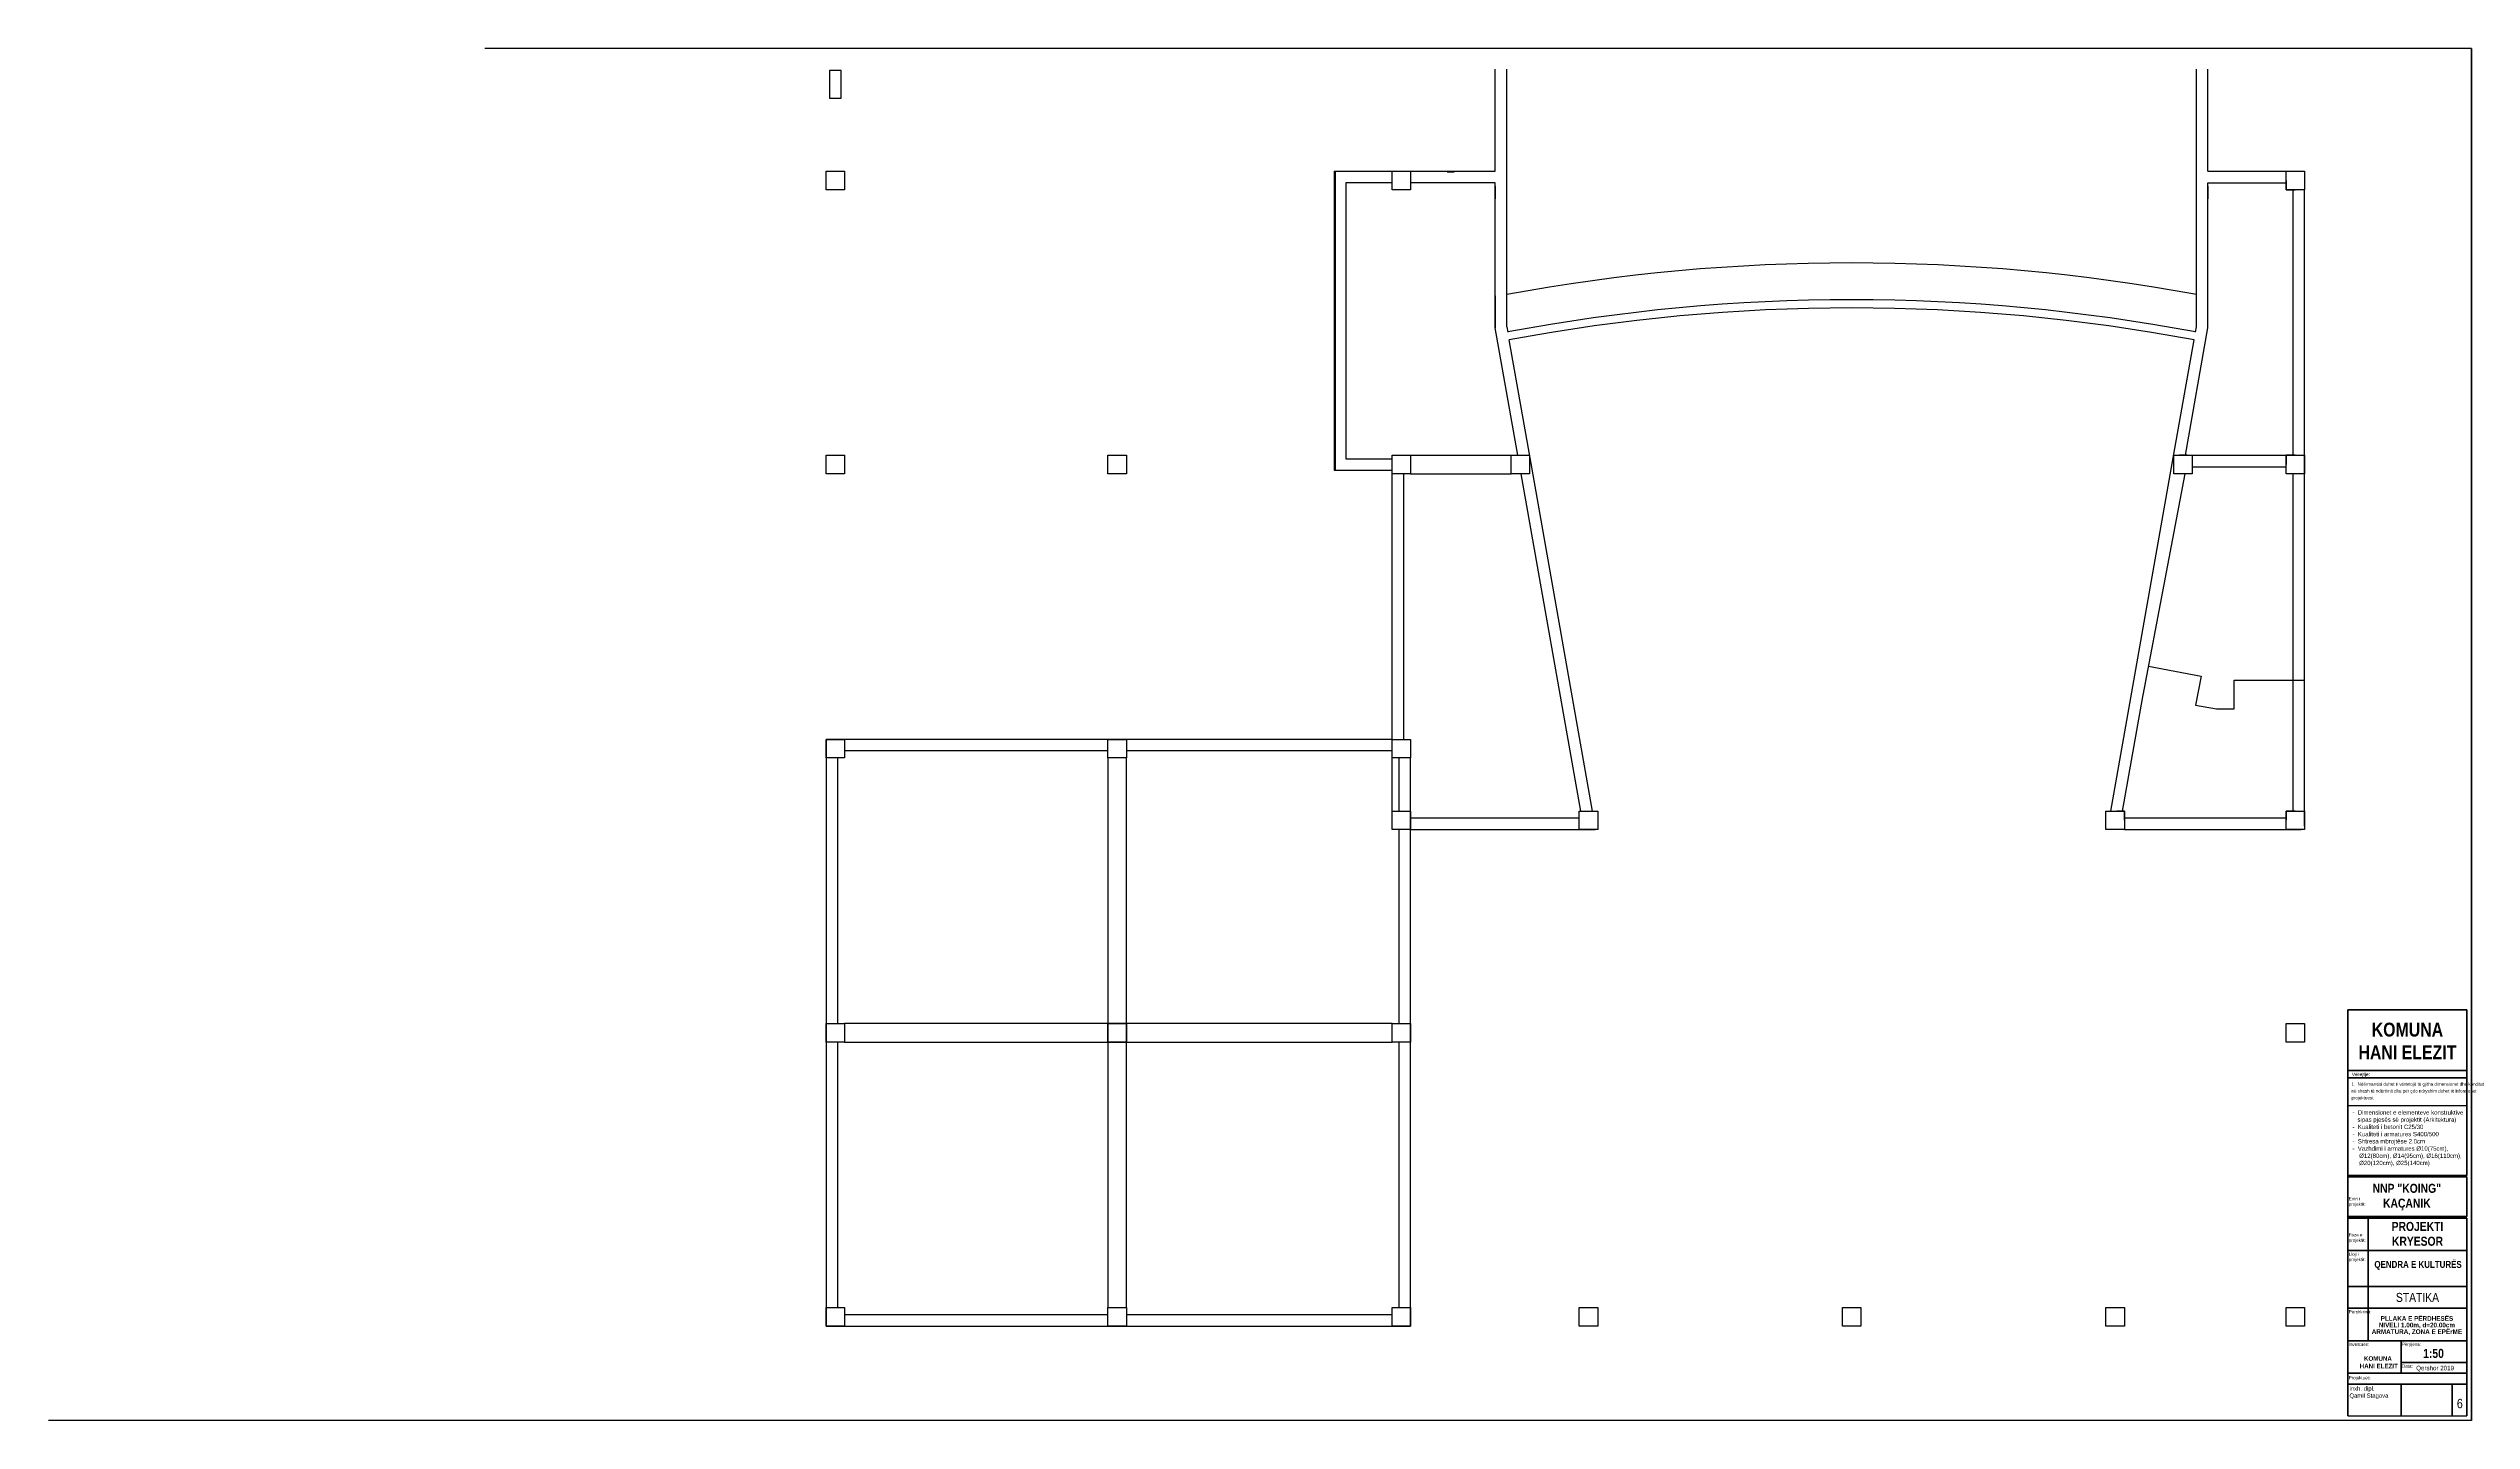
# Model space of a CAD drawing. Header units: inches. Extents: x -1801 to 10077, y -675 to 2295.
# Drawn here: x -1801 to 3443, y -675 to 2295 of the extents above; entities that cross this region are included whole.
import ezdxf

# ---------------------------------------------------------------- set-up
doc = ezdxf.new("R2010")
doc.units = ezdxf.units.IN
doc.layers.add('0_Pen_No__1', color=7, linetype='Continuous', lineweight=35)
doc.layers.add('TEKSTI_Pen_No__201', color=7, linetype='Continuous', lineweight=18)
doc.layers.add('A4_OP', color=7, linetype='Continuous')
doc.styles.add('GENERATED_STYLE_1', font='ARIAL.TTF')
doc.styles.add('GENERATED_STYLE_3', font='ARIALN.TTF')
doc.styles.add('GENERATED_STYLE_4', font='ARIALNB.TTF')

msp = doc.modelspace()

# ---------------------------------------------------------------- linework, layer by layer
for p, q in [((3443.5, 2295.1), (-856.7, 2295.1)), ((3443.5, 2295.1), (2690.2, 2295.1)), ((3443.5, -259.9), (3443.5, 2295.1)), ((3443.5, 2295.1), (3443.5, -674.9)), ((3443.5, -674.9), (3443.5, 2295.1)), ((1226.6, 2027.9), (1241.6, 2027.9)), ((1147.1, 1414.4), (1364.6, 1414.4)), ((1147.1, 1374.4), (1364.6, 1374.4)), ((2838.9, 1414.4), (3042.1, 1414.4)), ((2838.9, 1389.4), (3042.1, 1389.4)), ((492.1, 759.4), (492.1, -430.6)), ((532.1, -430.6), (532.1, 759.4)), ((1107.1, 644.4), (1107.1, 759.4)), ((1107.1, 184.4), (-77.9, 184.4)), ((-77.9, 144.4), (-12.9, 144.4)), ((-12.9, 144.4), (1107.1, 144.4)), ((3175.9, 6.8), (3433.5, 6.8)), ((3443.5, -674.9), (-1801.1, -674.9)), ((3175.9, -664.9), (3433.5, -664.9))]:
    msp.add_line(p, q)
msp.add_arc((2101.7, -2260.2), 4011.2, 79.305, 100.6951)
at = {"layer": '0_Pen_No__1', "linetype": 'Continuous'}
for p, q in [((3175.9, -144.6), (3175.9, 214.1)), ((3175.9, 214.1), (3433.5, 214.1)), ((3433.5, 214.1), (3433.5, -144.6)), ((3175.9, 82.4), (3433.5, 82.4)), ((3175.9, 66.8), (3433.5, 66.8)), ((3175.9, -113.7), (3175.9, -27.9)), ((3175.9, -664.9), (3175.9, -116.8)), ((3175.9, -144.6), (3433.5, -144.6)), ((3175.9, -147.7), (3433.5, -147.7)), ((3433.5, -147.7), (3433.5, -233.5)), ((3175.9, -233.5), (3433.5, -233.5)), ((3175.9, -236.6), (3433.5, -236.6)), ((3175.9, -236.6), (3433.5, -236.6)), ((3219.4, -502.2), (3219.4, -236.6)), ((3433.5, -236.6), (3433.5, -664.9)), ((3175.9, -306.9), (3433.5, -306.9)), ((3175.9, -385), (3433.5, -385)), ((3175.9, -431.9), (3433.5, -431.9)), ((3175.9, -502.2), (3433.5, -502.2)), ((3291, -572.5), (3291, -502.2)), ((3175.9, -572.5), (3433.5, -572.5)), ((3291, -549.1), (3433.5, -549.1)), ((3175.9, -596), (3433.5, -596)), ((3291, -596), (3291, -664.9)), ((3401.3, -664.9), (3401.3, -596))]:
    msp.add_line(p, q, dxfattribs=at)
at = {"layer": 'A4_OP'}
for points in [[(-85.4, 2247.7), (-110.4, 2247.7)], [(-110.4, 2247.7), (-110.4, 2187.7)], [(-85.4, 2187.7), (-85.4, 2247.7)], [(1330.3, 2029.4), (1330.3, 2250.1)], [(1355.3, 1692.5), (1355.3, 2250.1)], [(2848, 1692.4), (2848, 2250.1)], [(2873, 2029.4), (2873, 2250.1)], [(-110.4, 2187.7), (-85.4, 2187.7)], [(-117.9, 1989.4), (-117.9, 2029.4)], [(-117.9, 2029.4), (-77.9, 2029.4)], [(-77.9, 2029.4), (-77.9, 1989.4)], [(982.1, 2029.4), (982.1, 1381.9)], [(982.1, 2029.4), (1127.1, 2029.4)], [(984.1, 2029.4), (984.1, 1381.9)], [(1107.1, 2004.4), (1007.1, 2004.4)], [(1007.1, 2004.4), (1007.1, 1406.9)], [(1107.1, 1989.4), (1107.1, 2029.4)], [(1107.1, 2029.4), (1147.1, 2029.4)], [(1107.1, 1989.4), (1107.1, 2029.4)], [(1107.1, 2029.4), (1147.1, 2029.4)], [(1107.1, 1989.4), (1107.1, 2009.4)], [(1139.6, 2029.4), (1330.3, 2029.4)], [(1147.1, 2029.4), (1147.1, 1989.4)], [(1147.1, 2029.4), (1147.1, 1989.4)], [(1147.1, 2009.4), (1147.1, 1989.4)], [(1330.3, 2004.4), (1147.1, 2004.4)], [(1330.3, 1690.3), (1330.3, 2004.4)], [(1330.3, 1996.9), (1330.3, 1969.6)], [(2873, 2029.4), (3049.6, 2029.4)], [(2873, 2004.4), (3042.1, 2004.4)], [(2873, 1690.3), (2873, 2004.4)], [(2873, 1996.9), (2873, 1969.6)], [(3042.1, 1989.4), (3042.1, 2029.4)], [(3042.1, 2029.4), (3082.1, 2029.4)], [(3042.1, 1989.4), (3042.1, 2029.4)], [(3042.1, 2029.4), (3082.1, 2029.4)], [(3042.1, 2009.4), (3042.1, 1989.4)], [(3082.1, 2029.4), (3082.1, 1989.4)], [(3082.1, 2029.4), (3082.1, 1989.4)], [(-77.9, 1989.4), (-117.9, 1989.4)], [(1147.1, 1989.4), (1107.1, 1989.4)], [(1147.1, 1989.4), (1107.1, 1989.4)], [(1147.1, 1989.4), (1107.1, 1989.4)], [(3042.1, 1989.4), (3062.1, 1989.4)], [(3082.1, 1989.4), (3042.1, 1989.4)], [(3082.1, 1989.4), (3042.1, 1989.4)], [(3057.1, 1414.4), (3057.1, 1989.4)], [(3082.1, 611.9), (3082.1, 1989.4)], [(1330.3, 1759.9), (1330.3, 1690.3)], [(1379.2, 1414.4), (1330.3, 1690.3)], [(1355.3, 1692.5), (1357.3, 1681.3)], [(2824.3, 1414.4), (2873, 1690.3)], [(2846.1, 1681.3), (2848, 1692.4)], [(1407.8, 1396.5), (1360.3, 1664.1)], [(2795.8, 1396.5), (2843, 1664.1)], [(-117.9, 1374.4), (-117.9, 1414.4)], [(-117.9, 1414.4), (-77.9, 1414.4)], [(-77.9, 1374.4), (-117.9, 1374.4)], [(-77.9, 1414.4), (-77.9, 1374.4)], [(492.1, 1374.4), (492.1, 1414.4)], [(492.1, 1414.4), (532.1, 1414.4)], [(532.1, 1374.4), (492.1, 1374.4)], [(532.1, 1414.4), (532.1, 1374.4)], [(982.1, 1381.9), (1107.1, 1381.9)], [(1007.1, 1406.9), (1107.1, 1406.9)], [(1107.1, 1394.4), (1107.1, 1414.4)], [(1107.1, 1414.4), (1147.1, 1414.4)], [(1107.1, 1374.4), (1107.1, 1414.4)], [(1107.1, 1414.4), (1147.1, 1414.4)], [(1107.1, 1374.4), (1107.1, 1414.4)], [(1107.1, 1414.4), (1147.1, 1414.4)], [(1107.1, 799.4), (1107.1, 1374.4)], [(1147.1, 1374.4), (1107.1, 1374.4)], [(1147.1, 1374.4), (1107.1, 1374.4)], [(1147.1, 1374.4), (1127.1, 1374.4)], [(1132.1, 1374.4), (1132.1, 799.4)], [(1147.1, 1414.4), (1147.1, 1374.4)], [(1147.1, 1414.4), (1147.1, 1374.4)], [(1147.1, 1414.4), (1147.1, 1374.4)], [(1364.6, 1374.4), (1364.6, 1414.4)], [(1364.6, 1374.4), (1364.6, 1414.4)], [(1364.6, 1414.4), (1404.6, 1414.4)], [(1364.6, 1374.4), (1364.6, 1414.4)], [(1364.6, 1414.4), (1404.6, 1414.4)], [(1388.2, 1374.4), (1364.6, 1374.4)], [(1404.6, 1374.4), (1364.6, 1374.4)], [(1404.6, 1374.4), (1364.6, 1374.4)], [(1375.5, 1414.4), (1391.9, 1414.4)], [(1515.8, 644.4), (1386.3, 1374.4)], [(1404.6, 1414.4), (1404.6, 1374.4)], [(1404.6, 1414.4), (1404.6, 1374.4)], [(1541.2, 644.4), (1407.8, 1396.5)], [(2662.9, 644.4), (2795.8, 1396.5)], [(2822.9, 1374.4), (2732.3, 895.5)], [(2798.9, 1374.4), (2798.9, 1414.4)], [(2798.9, 1414.4), (2838.9, 1414.4)], [(2798.9, 1374.4), (2798.9, 1414.4)], [(2798.9, 1414.4), (2838.9, 1414.4)], [(2838.9, 1374.4), (2798.9, 1374.4)], [(2838.9, 1374.4), (2798.9, 1374.4)], [(2828.1, 1414.4), (2811.6, 1414.4)], [(2838.9, 1414.4), (2838.9, 1374.4)], [(2838.9, 1414.4), (2838.9, 1374.4)], [(3062.1, 1414.4), (3042.1, 1414.4)], [(3042.1, 1414.4), (3042.1, 1394.4)], [(3042.1, 1374.4), (3042.1, 1414.4)], [(3042.1, 1414.4), (3082.1, 1414.4)], [(3042.1, 1374.4), (3042.1, 1414.4)], [(3042.1, 1414.4), (3082.1, 1414.4)], [(3082.1, 1374.4), (3042.1, 1374.4)], [(3082.1, 1374.4), (3042.1, 1374.4)], [(3057.1, 644.4), (3057.1, 1374.4)], [(3082.1, 1414.4), (3082.1, 1374.4)], [(3082.1, 1414.4), (3082.1, 1374.4)], [(2744.1, 958.2), (2858.1, 936.6)], [(2688.3, 644.4), (2732.7, 895.6)], [(2858.1, 936.6), (2846.3, 873.9)], [(2929.6, 865.4), (2929.6, 927.4)], [(2929.6, 927.4), (3062.1, 927.4)], [(3049.6, 927.4), (3082.1, 927.4)], [(2846.3, 873.9), (2891.6, 865.4)], [(2891.6, 865.4), (2929.6, 865.4)], [(512.1, 799.4), (-117.9, 799.4)], [(-117.9, 799.4), (-117.9, 164.4)], [(-117.9, 759.4), (-117.9, 799.4)], [(-117.9, 799.4), (-77.9, 799.4)], [(-117.9, 759.4), (-117.9, 799.4)], [(-117.9, 799.4), (-77.9, 799.4)], [(-77.9, 799.4), (-77.9, 759.4)], [(-77.9, 799.4), (-77.9, 759.4)], [(492.1, 759.4), (492.1, 799.4)], [(492.1, 799.4), (532.1, 799.4)], [(492.1, 759.4), (492.1, 799.4)], [(492.1, 799.4), (532.1, 799.4)], [(1107.1, 799.4), (512.1, 799.4)], [(532.1, 799.4), (532.1, 759.4)], [(532.1, 799.4), (532.1, 759.4)], [(1107.1, 759.4), (1107.1, 799.4)], [(1107.1, 799.4), (1147.1, 799.4)], [(1107.1, 759.4), (1107.1, 799.4)], [(1107.1, 799.4), (1147.1, 799.4)], [(1127.1, 799.4), (1147.1, 799.4)], [(1147.1, 799.4), (1147.1, 759.4)], [(1147.1, 799.4), (1147.1, 759.4)], [(1147.1, 799.4), (1147.1, 759.4)], [(-77.9, 759.4), (-117.9, 759.4)], [(-77.9, 759.4), (-117.9, 759.4)], [(-77.9, 759.4), (-97.9, 759.4)], [(-92.9, 759.4), (-92.9, 184.4)], [(-77.9, 779.4), (-77.9, 759.4)], [(492.1, 774.4), (-77.9, 774.4)], [(492.1, 759.4), (492.1, 779.4)], [(532.1, 759.4), (492.1, 759.4)], [(532.1, 759.4), (492.1, 759.4)], [(532.1, 759.4), (492.1, 759.4)], [(532.1, 779.4), (532.1, 759.4)], [(1107.1, 774.4), (532.1, 774.4)], [(1107.1, 759.4), (1107.1, 779.4)], [(1147.1, 759.4), (1107.1, 759.4)], [(1147.1, 759.4), (1107.1, 759.4)], [(1147.1, 759.4), (1107.1, 759.4)], [(1122.1, 644.4), (1122.1, 759.4)], [(1147.1, 164.4), (1147.1, 759.4)], [(1107.1, 604.4), (1107.1, 644.4)], [(1107.1, 644.4), (1147.1, 644.4)], [(1107.1, 604.4), (1107.1, 644.4)], [(1107.1, 644.4), (1147.1, 644.4)], [(1107.1, 604.4), (1107.1, 644.4)], [(1107.1, 644.4), (1147.1, 644.4)], [(1147.1, 644.4), (1147.1, 624.4)], [(1147.1, 644.4), (1147.1, 604.4)], [(1147.1, 644.4), (1147.1, 604.4)], [(1147.1, 629.4), (1512.1, 629.4)], [(1512.1, 624.4), (1512.1, 644.4)], [(1512.1, 644.4), (1528.5, 644.4)], [(1512.1, 604.4), (1512.1, 644.4)], [(1512.1, 644.4), (1552.1, 644.4)], [(1512.1, 604.4), (1512.1, 644.4)], [(1512.1, 644.4), (1552.1, 644.4)], [(1552.1, 644.4), (1552.1, 604.4)], [(1552.1, 644.4), (1552.1, 604.4)], [(2652.1, 604.4), (2652.1, 644.4)], [(2652.1, 644.4), (2692.1, 644.4)], [(2652.1, 604.4), (2652.1, 644.4)], [(2652.1, 644.4), (2692.1, 644.4)], [(2692.1, 644.4), (2675.6, 644.4)], [(2692.1, 624.4), (2692.1, 644.4)], [(2692.1, 644.4), (2692.1, 604.4)], [(2692.1, 644.4), (2692.1, 604.4)], [(2692.1, 629.4), (3042.1, 629.4)], [(3062.1, 644.4), (3042.1, 644.4)], [(3042.1, 644.4), (3042.1, 624.4)], [(3042.1, 604.4), (3042.1, 644.4)], [(3042.1, 644.4), (3082.1, 644.4)], [(3082.1, 644.4), (3082.1, 604.4)], [(1127.1, 604.4), (1107.1, 604.4)], [(1147.1, 604.4), (1107.1, 604.4)], [(1147.1, 604.4), (1107.1, 604.4)], [(1122.1, 184.4), (1122.1, 604.4)], [(1147.1, 604.4), (1547, 604.4)], [(1552.1, 604.4), (1512.1, 604.4)], [(1552.1, 604.4), (1512.1, 604.4)], [(2692.1, 604.4), (2652.1, 604.4)], [(2692.1, 604.4), (2652.1, 604.4)], [(2692.1, 604.4), (3074.6, 604.4)], [(3082.1, 604.4), (3042.1, 604.4)], [(-117.9, 144.4), (-117.9, 184.4)], [(-117.9, 184.4), (-77.9, 184.4)], [(-117.9, 144.4), (-117.9, 184.4)], [(-117.9, 184.4), (-77.9, 184.4)], [(-117.9, 164.4), (-117.9, -470.6)], [(-97.9, 184.4), (-77.9, 184.4)], [(-77.9, 184.4), (-77.9, 144.4)], [(-77.9, 184.4), (-77.9, 144.4)], [(-77.9, 184.4), (-77.9, 144.4)], [(492.1, 144.4), (492.1, 184.4)], [(492.1, 184.4), (532.1, 184.4)], [(492.1, 144.4), (492.1, 184.4)], [(492.1, 184.4), (532.1, 184.4)], [(492.1, 144.4), (492.1, 184.4)], [(492.1, 184.4), (532.1, 184.4)], [(532.1, 184.4), (532.1, 144.4)], [(532.1, 184.4), (532.1, 144.4)], [(532.1, 184.4), (532.1, 144.4)], [(1107.1, 144.4), (1107.1, 184.4)], [(1107.1, 184.4), (1127.1, 184.4)], [(1107.1, 144.4), (1107.1, 184.4)], [(1107.1, 184.4), (1147.1, 184.4)], [(1107.1, 144.4), (1107.1, 184.4)], [(1107.1, 184.4), (1147.1, 184.4)], [(1147.1, 184.4), (1147.1, 144.4)], [(1147.1, 184.4), (1147.1, 144.4)], [(1147.1, -470.6), (1147.1, 164.4)], [(3042.1, 144.4), (3042.1, 184.4)], [(3042.1, 184.4), (3082.1, 184.4)], [(3082.1, 184.4), (3082.1, 144.4)], [(-77.9, 144.4), (-117.9, 144.4)], [(-77.9, 144.4), (-117.9, 144.4)], [(-77.9, 144.4), (-97.9, 144.4)], [(-92.9, 144.4), (-92.9, -430.6)], [(532.1, 144.4), (492.1, 144.4)], [(532.1, 144.4), (492.1, 144.4)], [(532.1, 144.4), (492.1, 144.4)], [(1127.1, 144.4), (1107.1, 144.4)], [(1147.1, 144.4), (1107.1, 144.4)], [(1147.1, 144.4), (1107.1, 144.4)], [(1122.1, -430.6), (1122.1, 144.4)], [(3082.1, 144.4), (3042.1, 144.4)], [(-117.9, -470.6), (-117.9, -430.6)], [(-117.9, -430.6), (-77.9, -430.6)], [(-117.9, -470.6), (-117.9, -430.6)], [(-117.9, -430.6), (-77.9, -430.6)], [(-117.9, -470.6), (512.1, -470.6)], [(-77.9, -470.6), (-117.9, -470.6)], [(-77.9, -470.6), (-117.9, -470.6)], [(-97.9, -430.6), (-77.9, -430.6)], [(-77.9, -430.6), (-77.9, -450.6)], [(-77.9, -430.6), (-77.9, -470.6)], [(-77.9, -430.6), (-77.9, -470.6)], [(-77.9, -445.6), (492.1, -445.6)], [(492.1, -450.6), (492.1, -430.6)], [(492.1, -430.6), (532.1, -430.6)], [(492.1, -470.6), (492.1, -430.6)], [(492.1, -430.6), (532.1, -430.6)], [(492.1, -470.6), (492.1, -430.6)], [(492.1, -430.6), (532.1, -430.6)], [(532.1, -470.6), (492.1, -470.6)], [(532.1, -470.6), (492.1, -470.6)], [(512.1, -470.6), (1147.1, -470.6)], [(532.1, -430.6), (532.1, -450.6)], [(532.1, -430.6), (532.1, -470.6)], [(532.1, -430.6), (532.1, -470.6)], [(532.1, -445.6), (1107.1, -445.6)], [(1107.1, -450.6), (1107.1, -430.6)], [(1107.1, -430.6), (1127.1, -430.6)], [(1107.1, -470.6), (1107.1, -430.6)], [(1107.1, -430.6), (1147.1, -430.6)], [(1107.1, -470.6), (1107.1, -430.6)], [(1107.1, -430.6), (1147.1, -430.6)], [(1147.1, -470.6), (1107.1, -470.6)], [(1147.1, -470.6), (1107.1, -470.6)], [(1147.1, -430.6), (1147.1, -470.6)], [(1147.1, -430.6), (1147.1, -470.6)], [(1512.1, -470.6), (1512.1, -430.6)], [(1512.1, -430.6), (1552.1, -430.6)], [(1552.1, -470.6), (1512.1, -470.6)], [(1552.1, -430.6), (1552.1, -470.6)], [(2082, -470.6), (2082, -430.6)], [(2082, -430.6), (2122, -430.6)], [(2122, -470.6), (2082, -470.6)], [(2122, -430.6), (2122, -470.6)], [(2652.1, -470.6), (2652.1, -430.6)], [(2652.1, -430.6), (2692.1, -430.6)], [(2692.1, -470.6), (2652.1, -470.6)], [(2692.1, -430.6), (2692.1, -470.6)], [(3042.1, -470.6), (3042.1, -430.6)], [(3042.1, -430.6), (3082.1, -430.6)], [(3082.1, -470.6), (3042.1, -470.6)], [(3082.1, -430.6), (3082.1, -470.6)]]:
    msp.add_lwpolyline(points, dxfattribs=at)
for points in [[(2848, 1762.2, 0.091992), (1355.3, 1762.2)], [(2843, 1664.1, 0.093574), (1360.3, 1664.1)]]:
    msp.add_lwpolyline(points, format="xyb", dxfattribs=at)

# ---------------------------------------------------------------- texts
at = {"layer": '0_Pen_No__1', "linetype": 'Continuous'}
for s, insert, char_height, width, attachment_point, line_spacing_factor, style in [('\\A1;KOMUNA HANI ELEZIT', (3304.7, 186.3), 30, 214.051, 2, 0.984903, 'GENERATED_STYLE_4'), ('\\A1;1.  Ndërmarrësi duhet ti vërtetojë të gjitha dimensionet dhe konditat në shesh të ndërtimit dhe për çdo ndryshim duhet të informohet projektuesi. ', (3183.7, 56.8), 7.0313, 245.916, 1, 1.261061, 'GENERATED_STYLE_3'), ('\\A1;Emri i\\Pprojektit:', (3177.8, -191.3), 7.03, 67.539, 1, 0.996607, 'GENERATED_STYLE_3'), ('\\A1;NNP "KOING"\\PKAÇANIK', (3303.5, -162.5), 19.531, 214.051, 2, 0.984903, 'GENERATED_STYLE_4'), ('\\A1;PROJEKTI KRYESOR', (3326.5, -245), 19.531, 214.051, 2, 0.984903, 'GENERATED_STYLE_4'), ('\\A1;Faza e \\Pprojektit:', (3177.8, -269.4), 7.031, 67.539, 1, 0.996607, 'GENERATED_STYLE_3'), ('\\A1;Lloji i \\Pprojektit:', (3177.8, -311.2), 7.031, 67.539, 1, 0.996607, 'GENERATED_STYLE_3'), ('\\A1;QENDRA E KULTURËS', (3327.7, -329.5), 15, 214.051, 2, 0.984903, 'GENERATED_STYLE_4'), ('\\A1;PLLAKA E PËRDHESËS\\PNIVELI 1.00m, d=20.00cm\\PARMATURA, ZONA E EPËrME', (3325.3, -449), 10, 227.819, 2, 0.8554, 'GENERATED_STYLE_4'), ('\\A1;inxh. dipl. \\PQamil Stagova', (3179.3, -600.9), 9.375, 167.016, 1, 0.98645, 'GENERATED_STYLE_3')]:
    msp.add_mtext(s, dxfattribs=dict(at, insert=insert, char_height=char_height, width=width, attachment_point=attachment_point, line_spacing_factor=line_spacing_factor, style=style))
for s, insert, char_height, attachment_point, style in [('\\A1;Vërejtje:', (3184.4, 78.4), 7.812, 1, 'GENERATED_STYLE_3'), ('\\A1;STATIKA', (3326.5, -398.7), 19.531, 2, 'GENERATED_STYLE_3'), ('\\A1;Përshkrimi:', (3177.8, -436), 7.031, 1, 'GENERATED_STYLE_3'), ('\\A1;Investues: ', (3177.8, -506.4), 7.031, 1, 'GENERATED_STYLE_3'), ('\\A1;Përpjesa:', (3292.9, -506.3), 7.031, 1, 'GENERATED_STYLE_3'), ('\\A1;1:50', (3361.2, -519.8), 19.53, 2, 'GENERATED_STYLE_4'), ('\\A1;\\pi-24.727;KOMUNA \\P\\pi-33.963;HANI ELEZIT', (3235.5, -535.8), 9.766, 1, 'GENERATED_STYLE_4'), ('\\A1;Data: ', (3292.9, -553.3), 7.03, 1, 'GENERATED_STYLE_3'), ('\\A1;Qershor 2019', (3364.6, -556.4), 9.766, 2, 'GENERATED_STYLE_3'), ('\\A1;Projektues: ', (3177.8, -578.7), 7.031, 1, 'GENERATED_STYLE_3'), ('\\A1;6', (3418.2, -628.1), 20, 2, 'GENERATED_STYLE_3')]:
    msp.add_mtext(s, dxfattribs=dict(at, insert=insert, char_height=char_height, attachment_point=attachment_point, style=style))
at = {"layer": 'TEKSTI_Pen_No__201', "linetype": 'Continuous', "insert": (3185.7, -3.3), "char_height": 9.375, "attachment_point": 1, "style": 'GENERATED_STYLE_1'}
msp.add_mtext('-  Dimensionet e elementeve konstruktive\\P   sipas pjesës së projektit (Arkitektura)\\P-  Kualiteti i betonit C25/30\\P-  Kualiteti i armatures S400/500\\P-  Shtresa mbrojtëse 2.0cm\\P-  Vazhdimi i armatures Ø10(75cm), \\P    Ø12(80cm), Ø14(95cm), Ø16(110cm), \\P    Ø20(120cm), Ø25(140cm)    ', dxfattribs=at)

doc.saveas('drawing.dxf')
